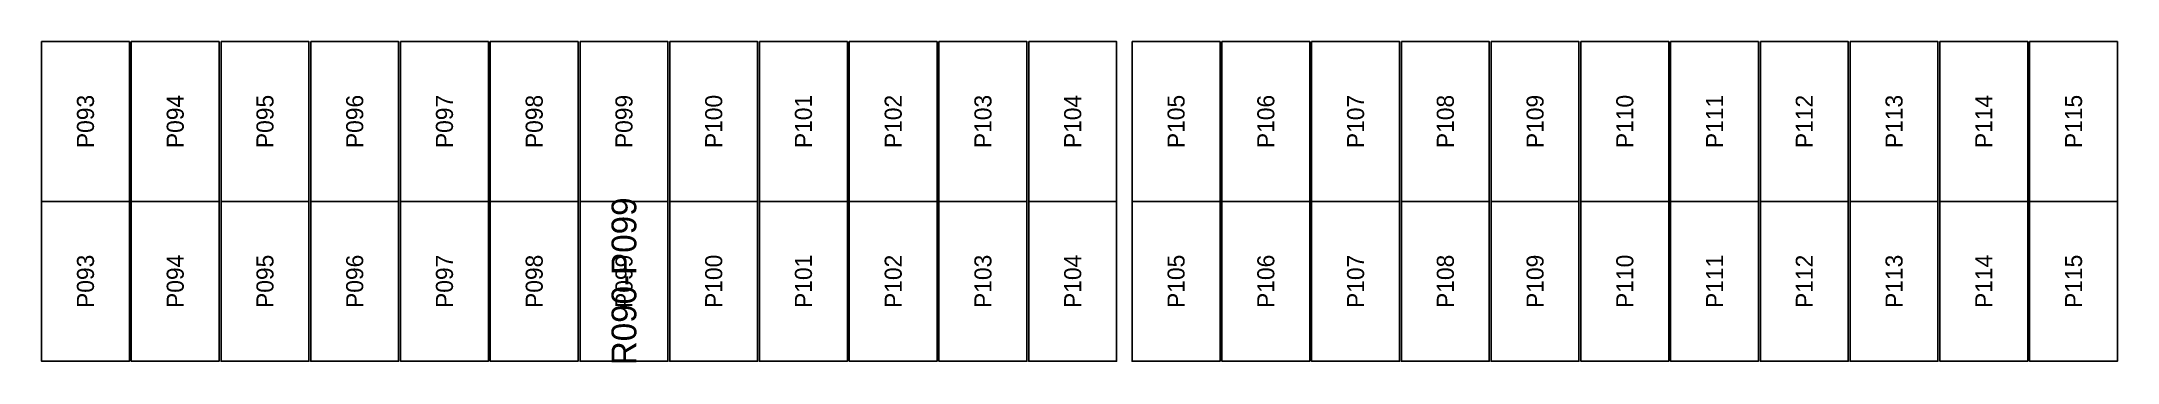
# Model space of a CAD drawing. Extents: x 296295 to 296770, y 651564 to 652121.
# Drawn here: x 296722.12 to 296748.91, y 651759.12 to 651763.27 of the extents above; entities that cross this region are included whole.
import ezdxf
from ezdxf.enums import TextEntityAlignment as Align

# ---------------------------------------------------------------- set-up
doc = ezdxf.new("R2010")
doc.units = 0

msp = doc.modelspace()

# ---------------------------------------------------------------- texts
at = {"layer": 'DEFECT_LABELS'}
msp.add_text('R090-P099', height=0.32, rotation=90, dxfattribs=at).set_placement((296729.634, 651760.172), align=Align.MIDDLE_CENTER)
at = {"layer": 'PANEL_POSITION'}
for s, p in [('P093', (296722.686, 651762.235)), ('P094', (296723.844, 651762.235)), ('P095', (296725.002, 651762.235)), ('P096', (296726.16, 651762.235)), ('P097', (296727.318, 651762.235)), ('P098', (296728.476, 651762.235)), ('P099', (296729.634, 651762.235)), ('P100', (296730.792, 651762.235)), ('P101', (296731.95, 651762.235)), ('P102', (296733.108, 651762.235)), ('P103', (296734.266, 651762.235)), ('P104', (296735.424, 651762.235)), ('P105', (296736.758, 651762.235)), ('P106', (296737.916, 651762.235)), ('P107', (296739.074, 651762.235)), ('P108', (296740.232, 651762.235)), ('P109', (296741.39, 651762.235)), ('P110', (296742.548, 651762.235)), ('P111', (296743.706, 651762.235)), ('P112', (296744.864, 651762.235)), ('P113', (296746.022, 651762.235)), ('P114', (296747.18, 651762.235)), ('P115', (296748.338, 651762.235)), ('P093', (296722.686, 651760.172)), ('P094', (296723.844, 651760.172)), ('P095', (296725.002, 651760.172)), ('P096', (296726.16, 651760.172)), ('P097', (296727.318, 651760.172)), ('P098', (296728.476, 651760.172)), ('P099', (296729.634, 651760.172)), ('P100', (296730.792, 651760.172)), ('P101', (296731.95, 651760.172)), ('P102', (296733.108, 651760.172)), ('P103', (296734.266, 651760.172)), ('P104', (296735.424, 651760.172)), ('P105', (296736.758, 651760.172)), ('P106', (296737.916, 651760.172)), ('P107', (296739.074, 651760.172)), ('P108', (296740.232, 651760.172)), ('P109', (296741.39, 651760.172)), ('P110', (296742.548, 651760.172)), ('P111', (296743.706, 651760.172)), ('P112', (296744.864, 651760.172)), ('P113', (296746.022, 651760.172)), ('P114', (296747.18, 651760.172)), ('P115', (296748.338, 651760.172))]:
    msp.add_text(s, height=0.22, rotation=90, dxfattribs=at).set_placement(p, align=Align.MIDDLE_CENTER)

# ---------------------------------------------------------------- linework, layer by layer
at = {"layer": 'DEFECTIVE_PANELS'}
msp.add_lwpolyline([(296729.067, 651761.204), (296730.201, 651761.204), (296730.201, 651759.141), (296729.067, 651759.141)], close=True, dxfattribs=at)
at = {"layer": 'PANELS_MASTER'}
for points in [[(296722.119, 651763.267), (296723.253, 651763.267), (296723.253, 651761.204), (296722.119, 651761.204)], [(296723.277, 651763.267), (296724.411, 651763.267), (296724.411, 651761.204), (296723.277, 651761.204)], [(296724.435, 651763.267), (296725.569, 651763.267), (296725.569, 651761.204), (296724.435, 651761.204)], [(296725.593, 651763.267), (296726.727, 651763.267), (296726.727, 651761.204), (296725.593, 651761.204)], [(296726.751, 651763.267), (296727.885, 651763.267), (296727.885, 651761.204), (296726.751, 651761.204)], [(296727.909, 651763.267), (296729.043, 651763.267), (296729.043, 651761.204), (296727.909, 651761.204)], [(296729.067, 651763.267), (296730.201, 651763.267), (296730.201, 651761.204), (296729.067, 651761.204)], [(296730.225, 651763.267), (296731.359, 651763.267), (296731.359, 651761.204), (296730.225, 651761.204)], [(296731.383, 651763.267), (296732.517, 651763.267), (296732.517, 651761.204), (296731.383, 651761.204)], [(296732.541, 651763.267), (296733.675, 651763.267), (296733.675, 651761.204), (296732.541, 651761.204)], [(296733.699, 651763.267), (296734.833, 651763.267), (296734.833, 651761.204), (296733.699, 651761.204)], [(296734.857, 651763.267), (296735.991, 651763.267), (296735.991, 651761.204), (296734.857, 651761.204)], [(296736.191, 651763.267), (296737.325, 651763.267), (296737.325, 651761.204), (296736.191, 651761.204)], [(296737.349, 651763.267), (296738.483, 651763.267), (296738.483, 651761.204), (296737.349, 651761.204)], [(296738.507, 651763.267), (296739.641, 651763.267), (296739.641, 651761.204), (296738.507, 651761.204)], [(296739.665, 651763.267), (296740.799, 651763.267), (296740.799, 651761.204), (296739.665, 651761.204)], [(296740.823, 651763.267), (296741.957, 651763.267), (296741.957, 651761.204), (296740.823, 651761.204)], [(296741.981, 651763.267), (296743.115, 651763.267), (296743.115, 651761.204), (296741.981, 651761.204)], [(296743.139, 651763.267), (296744.273, 651763.267), (296744.273, 651761.204), (296743.139, 651761.204)], [(296744.297, 651763.267), (296745.431, 651763.267), (296745.431, 651761.204), (296744.297, 651761.204)], [(296745.455, 651763.267), (296746.589, 651763.267), (296746.589, 651761.204), (296745.455, 651761.204)], [(296746.613, 651763.267), (296747.747, 651763.267), (296747.747, 651761.204), (296746.613, 651761.204)], [(296747.771, 651763.267), (296748.905, 651763.267), (296748.905, 651761.204), (296747.771, 651761.204)], [(296722.119, 651761.204), (296723.253, 651761.204), (296723.253, 651759.141), (296722.119, 651759.141)], [(296723.277, 651761.204), (296724.411, 651761.204), (296724.411, 651759.141), (296723.277, 651759.141)], [(296724.435, 651761.204), (296725.569, 651761.204), (296725.569, 651759.141), (296724.435, 651759.141)], [(296725.593, 651761.204), (296726.727, 651761.204), (296726.727, 651759.141), (296725.593, 651759.141)], [(296726.751, 651761.204), (296727.885, 651761.204), (296727.885, 651759.141), (296726.751, 651759.141)], [(296727.909, 651761.204), (296729.043, 651761.204), (296729.043, 651759.141), (296727.909, 651759.141)], [(296730.225, 651761.204), (296731.359, 651761.204), (296731.359, 651759.141), (296730.225, 651759.141)], [(296731.383, 651761.204), (296732.517, 651761.204), (296732.517, 651759.141), (296731.383, 651759.141)], [(296732.541, 651761.204), (296733.675, 651761.204), (296733.675, 651759.141), (296732.541, 651759.141)], [(296733.699, 651761.204), (296734.833, 651761.204), (296734.833, 651759.141), (296733.699, 651759.141)], [(296734.857, 651761.204), (296735.991, 651761.204), (296735.991, 651759.141), (296734.857, 651759.141)], [(296736.191, 651761.204), (296737.325, 651761.204), (296737.325, 651759.141), (296736.191, 651759.141)], [(296737.349, 651761.204), (296738.483, 651761.204), (296738.483, 651759.141), (296737.349, 651759.141)], [(296738.507, 651761.204), (296739.641, 651761.204), (296739.641, 651759.141), (296738.507, 651759.141)], [(296739.665, 651761.204), (296740.799, 651761.204), (296740.799, 651759.141), (296739.665, 651759.141)], [(296740.823, 651761.204), (296741.957, 651761.204), (296741.957, 651759.141), (296740.823, 651759.141)], [(296741.981, 651761.204), (296743.115, 651761.204), (296743.115, 651759.141), (296741.981, 651759.141)], [(296743.139, 651761.204), (296744.273, 651761.204), (296744.273, 651759.141), (296743.139, 651759.141)], [(296744.297, 651761.204), (296745.431, 651761.204), (296745.431, 651759.141), (296744.297, 651759.141)], [(296745.455, 651761.204), (296746.589, 651761.204), (296746.589, 651759.141), (296745.455, 651759.141)], [(296746.613, 651761.204), (296747.747, 651761.204), (296747.747, 651759.141), (296746.613, 651759.141)], [(296747.771, 651761.204), (296748.905, 651761.204), (296748.905, 651759.141), (296747.771, 651759.141)]]:
    msp.add_lwpolyline(points, close=True, dxfattribs=at)

msp.set_redraw_order([(e.dxf.handle, doc.entitydb.next_handle()) for e in msp.query("TEXT MTEXT ATTDEF DIMENSION ARC_DIMENSION")])  # texts and dimensions are drawn at this point

doc.saveas('drawing.dxf')
